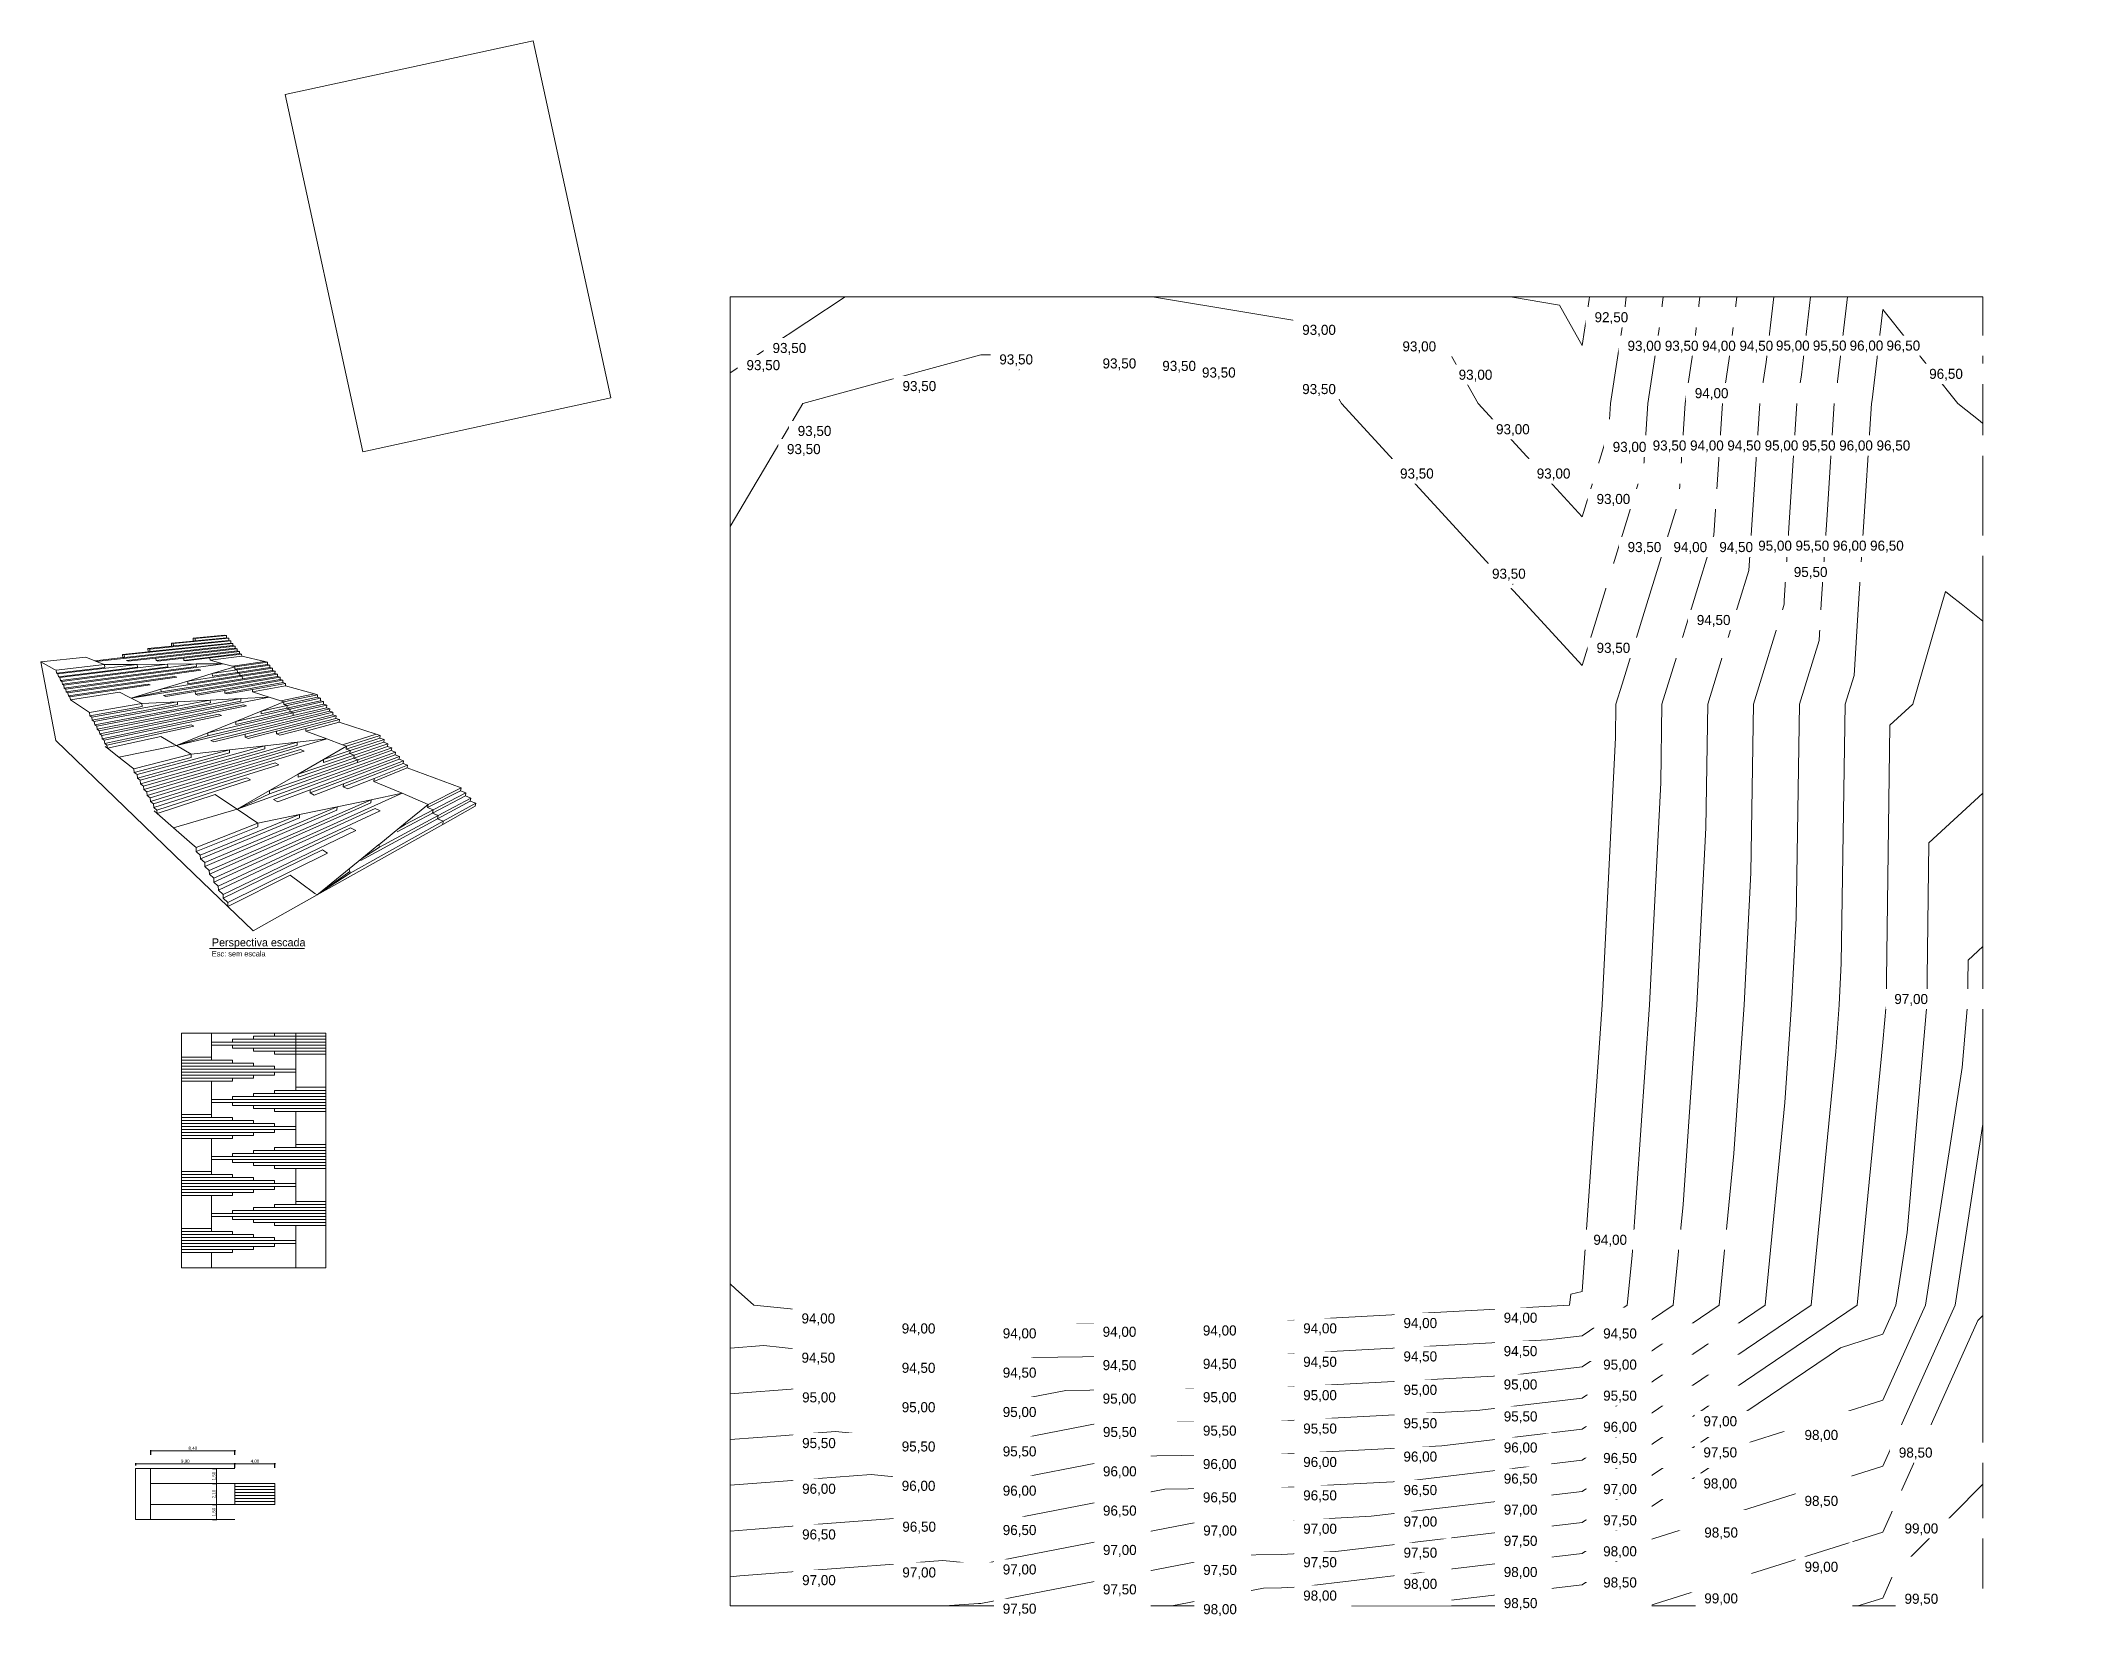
# Model space of a CAD drawing. Header units: millimetres. Extents: x 3006 to 6000, y 1661 to 3774.
# Drawn here: x 4776.8 to 4980, y 1831.4 to 1989 of the extents above; entities that cross this region are included whole.
import ezdxf

# ---------------------------------------------------------------- set-up
doc = ezdxf.new("R2010")
doc.units = ezdxf.units.MM
doc.header["$LTSCALE"] = 10
for name, color, linetype, lineweight in [('.10 ultra fina', 240, 'Continuous', 5), ('.20', 130, 'Continuous', 20), ('COTAS', 230, 'Continuous', 15)]:
    doc.layers.add(name, color=color, linetype=linetype, lineweight=lineweight)
doc.layers.add('Escrita', color=34, linetype='Continuous')
doc.layers.add('Verde', color=7, linetype='Continuous', true_color=0x136734)
doc.styles.add('Texto Wilian', font='himalaya.ttf')
doc.dimstyles.new('Cota 1-200 Exter WMJ', dxfattribs={"dimtxt": 0.32, "dimasz": 0.13, "dimexe": 0.05, "dimexo": 0.3, "dimgap": 0.03, "dimtad": 1, "dimzin": 1, "dimtxsty": 'Texto Wilian', "dimblk": 'BOXFILLED', "dimcen": 0, "dimclrd": 230, "dimclre": 230, "dimclrt": 104, "dimazin": 0, "dimtfac": 1, "dimtix": 1, "dimtmove": 0, "dimatfit": 3, "dimfxl": 0.4, "dimfxlon": 1, "dimlwd": 20, "dimarcsym": 2})

msp = doc.modelspace()

# ---------------------------------------------------------------- texts
at = {"layer": 'Escrita', "attachment_point": 1, "style": 'Texto Wilian'}
for s, insert, char_height, width in [('{\\C50;Esc: sem escala}', (4793.882, 1898.105), 0.53333, 8.38128), ('{\\C50;Perspectiva escada}', (4793.888, 1899.377), 0.8, 19.84348)]:
    msp.add_mtext(s, dxfattribs=dict(at, insert=insert, char_height=char_height, width=width))

# ---------------------------------------------------------------- blocks, each defined once
blk = doc.blocks.new('ewewewew')
at = {"layer": '.10 ultra fina'}
for p, q in [((3809.02, 1482.69), (3797.56, 1475.13)), ((3822.56, 1482.69), (3797.56, 1482.69)), ((3797.56, 1482.69), (3797.56, 1472.05)), ((3882.56, 1482.69), (3822.56, 1482.69)), ((3868.92, 1477.85), (3839.7, 1482.69)), ((3880.29, 1481.88), (3875.42, 1482.69)), ((3912.56, 1482.69), (3882.56, 1482.69)), ((3922.56, 1482.69), (3912.56, 1482.69)), ((3922.56, 1472.05), (3922.56, 1482.69)), ((3822.56, 1476.92), (3804.82, 1472.05)), ((3838.81, 1476.92), (3822.56, 1476.92)), ((3857.56, 1473.82), (3838.81, 1476.92)), ((3797.56, 1472.05), (3797.56, 1442.05)), ((3922.56, 1472.05), (3922.56, 1452.05)), ((3918.81, 1453.3), (3918.45, 1452.05)), ((3920.39, 1452.05), (3922.56, 1450.33)), ((3922.56, 1442.05), (3922.56, 1452.05)), ((3797.56, 1442.05), (3797.56, 1412.05)), ((3922.56, 1412.05), (3922.56, 1442.05)), ((3922.56, 1433.17), (3917.17, 1428.22)), ((3922.56, 1417.86), (3921.08, 1416.5)), ((3797.56, 1412.05), (3797.56, 1382.05)), ((3922.56, 1382.05), (3922.56, 1412.05)), ((3797.56, 1382.05), (3797.56, 1352.05)), ((3922.56, 1352.05), (3922.56, 1382.05)), ((3922.56, 1381.03), (3922.05, 1380.52)), ((3800.92, 1378.02), (3797.56, 1377.76)), ((3804.56, 1377.65), (3800.92, 1378.02)), ((3804.49, 1373.73), (3797.56, 1373.2)), ((3808.06, 1369.45), (3804.56, 1369.18)), ((3811.63, 1365.16), (3804.56, 1364.62)), ((3922.56, 1364.18), (3913.58, 1355.1)), ((3815.2, 1360.87), (3804.56, 1360.06)), ((3818.77, 1356.59), (3804.56, 1355.5)), ((3850.78, 1353.82), (3841.61, 1352.05)), ((3797.56, 1352.05), (3804.56, 1352.05)), ((3804.56, 1352.05), (3822.56, 1352.05)), ((3822.35, 1352.3), (3818.99, 1352.05)), ((3822.56, 1352.05), (3852.56, 1352.05)), ((3852.56, 1352.05), (3882.56, 1352.05)), ((3882.56, 1352.05), (3912.56, 1352.05)), ((3922.56, 1352.05), (3912.56, 1352.05))]:
    blk.add_line(p, q, dxfattribs=at)
at = {"layer": '.10 ultra fina', "flags": 128}
for points in [[(3883.3, 1482.69), (3883.27, 1482.43), (3882.56, 1477.85), (3880.29, 1481.88)], [(3886.97, 1482.69), (3886.8, 1481.18), (3885.39, 1472.05)], [(3890.65, 1482.69), (3890.32, 1479.93), (3889.11, 1472.05)], [(3894.32, 1482.69), (3893.85, 1478.68), (3892.83, 1472.05)], [(3898, 1482.69), (3897.38, 1477.43), (3896.56, 1472.05)], [(3901.68, 1482.69), (3900.91, 1476.18), (3900.28, 1472.05)], [(3905.35, 1482.69), (3904.44, 1474.92), (3904, 1472.05)], [(3909.03, 1482.69), (3907.97, 1473.67), (3907.72, 1472.05)], [(3912.56, 1481.43), (3911.5, 1472.42), (3911.44, 1472.05)], [(3922.56, 1470.07), (3922.27, 1470.3), (3920.06, 1472.05), (3912.56, 1481.43)], [(3885.39, 1472.05), (3885.22, 1469.39), (3882.56, 1460.76), (3878.91, 1464.74), (3872.2, 1472.05), (3868.92, 1477.85)], [(3876.92, 1452.05), (3874.1, 1455.12), (3858.56, 1472.05), (3857.56, 1473.82)], [(3804.82, 1472.05), (3800.56, 1464.85), (3800.26, 1464.34), (3797.56, 1459.77)], [(3889.11, 1472.05), (3888.71, 1465.89), (3884.45, 1452.05)], [(3892.83, 1472.05), (3892.21, 1462.39), (3889.02, 1452.05)], [(3896.56, 1472.05), (3895.71, 1458.9), (3893.6, 1452.05)], [(3900.28, 1472.05), (3899.2, 1455.4), (3898.17, 1452.05)], [(3904, 1472.05), (3902.73, 1452.39), (3902.71, 1452.05)], [(3907.72, 1472.05), (3907, 1460.93), (3906.43, 1452.05)], [(3911.44, 1472.05), (3911.28, 1469.48), (3910.15, 1452.05)], [(3920.39, 1452.05), (3919.36, 1452.86), (3918.81, 1453.3)], [(3884.45, 1452.05), (3882.56, 1445.91), (3876.92, 1452.05)], [(3889.02, 1452.05), (3886.56, 1444.05), (3885.94, 1442.05)], [(3893.6, 1452.05), (3891.97, 1446.75), (3890.52, 1442.05)], [(3898.17, 1452.05), (3897.37, 1449.45), (3895.09, 1442.05)], [(3902.71, 1452.05), (3902.7, 1451.91), (3899.66, 1442.05)], [(3906.43, 1452.05), (3906.2, 1448.41), (3904.24, 1442.05)], [(3910.15, 1452.05), (3909.69, 1444.91), (3908.81, 1442.05)], [(3918.45, 1452.05), (3917.85, 1449.99), (3915.56, 1442.05), (3913.26, 1439.94)], [(3890.52, 1442.05), (3890.4, 1434.21), (3889.28, 1412.05), (3887.54, 1387.03), (3887.06, 1382.05), (3882.56, 1379), (3879.11, 1378.59), (3852.56, 1377.18), (3827.76, 1376.85)], [(3895.09, 1442.05), (3894.9, 1429.7), (3894.01, 1412.05), (3892.63, 1392.11), (3891.64, 1382.05), (3882.56, 1375.9), (3875.59, 1375.07), (3852.56, 1373.85), (3831.05, 1373.56)], [(3899.66, 1442.05), (3899.41, 1425.2), (3898.74, 1412.05), (3897.71, 1397.2), (3896.23, 1382.05), (3882.56, 1372.79), (3872.07, 1371.55), (3852.56, 1370.51), (3834.34, 1370.27)], [(3904.24, 1442.05), (3903.91, 1420.69), (3903.47, 1412.05), (3902.8, 1402.28), (3900.82, 1382.05), (3882.56, 1369.68), (3868.55, 1368.03), (3852.56, 1367.18), (3837.63, 1366.98)], [(3908.81, 1442.05), (3908.42, 1416.19), (3908.21, 1412.05), (3907.88, 1407.37), (3905.4, 1382.05), (3882.56, 1366.58), (3865.02, 1364.51), (3852.56, 1363.85), (3840.92, 1363.69)], [(3885.94, 1442.05), (3885.89, 1438.71), (3884.55, 1412.05), (3882.56, 1383.41), (3881.45, 1383.16)], [(3913.26, 1439.94), (3912.89, 1412.05), (3912.56, 1408.3), (3909.99, 1382.05), (3882.56, 1363.47), (3861.5, 1360.99), (3852.56, 1360.51), (3844.2, 1360.4)], [(3917.17, 1428.22), (3916.95, 1412.05), (3914.98, 1389.3), (3913.86, 1382.05), (3912.56, 1379.15), (3908.33, 1377.81)], [(3921.08, 1416.5), (3921.02, 1412.05), (3920.47, 1405.78), (3916.82, 1382.05), (3912.56, 1372.57), (3898.71, 1368.2)], [(3922.56, 1400.12), (3919.78, 1382.05), (3912.56, 1365.99), (3889.1, 1358.58)], [(3804.56, 1381.58), (3799.9, 1382.05), (3798.1, 1383.7), (3797.56, 1384.19)], [(3881.45, 1383.16), (3881.31, 1382.05), (3852.56, 1380.51), (3824.47, 1380.14)], [(3824.47, 1380.14), (3822.56, 1379.77), (3818.54, 1380.17), (3804.56, 1381.58)], [(3922.05, 1380.52), (3912.56, 1359.41), (3889.23, 1352.05)], [(3908.33, 1377.81), (3882.56, 1360.37), (3857.98, 1357.47), (3852.56, 1357.18), (3847.49, 1357.11)], [(3827.76, 1376.85), (3822.56, 1375.84), (3811.62, 1376.94), (3804.56, 1377.65)], [(3831.05, 1373.56), (3822.56, 1371.91), (3804.7, 1373.71), (3804.56, 1373.72)], [(3834.34, 1370.27), (3822.56, 1367.99), (3808.06, 1369.45)], [(3804.56, 1369.18), (3803.08, 1369.06), (3797.56, 1368.64)], [(3898.71, 1368.2), (3882.56, 1357.26), (3854.46, 1353.95), (3852.56, 1353.85), (3850.78, 1353.82)], [(3837.63, 1366.98), (3822.56, 1364.06), (3811.63, 1365.16)], [(3804.56, 1364.62), (3801.56, 1364.39), (3797.56, 1364.08)], [(3840.92, 1363.69), (3822.56, 1360.13), (3815.2, 1360.87)], [(3804.56, 1360.06), (3800.05, 1359.71), (3797.56, 1359.52)], [(3844.2, 1360.4), (3822.56, 1356.21), (3818.77, 1356.59)], [(3889.1, 1358.58), (3882.56, 1354.16), (3864.67, 1352.05)], [(3804.56, 1355.5), (3798.53, 1355.04), (3797.56, 1354.96)], [(3847.49, 1357.11), (3822.56, 1352.28), (3822.35, 1352.3)], [(3913.58, 1355.1), (3912.56, 1352.83), (3910.06, 1352.05)]]:
    blk.add_lwpolyline(points, dxfattribs=at)
at = {"layer": 'Escrita'}
blk.add_line((3804.56, 1373.72), (3804.49, 1373.73), dxfattribs=at)
at = {"layer": 'Escrita', "char_height": 1.004, "width": 14.6415, "attachment_point": 1, "style": 'Texto Wilian', "bg_fill": 2}
for s, insert in [(' 92,50 ', (3883.43, 1481.17)), (' 93,00 ', (3854.26, 1479.91)), (' 93,50 ', (3801.41, 1478.1)), (' 93,50 ', (3814.38, 1474.3)), (' 94,00 ', (3893.43, 1473.59)), (' 93,50 ', (3803.92, 1469.82)), (' 93,00 ', (3873.6, 1469.99)), (' 93,50 ', (3863.6, 1466.03)), (' 93,00 ', (3883.63, 1463.03)), (' 93,50 ', (3873.6, 1455.14)), (' 95,50 ', (3903.31, 1455.74)), (' 93,50 ', (3883.63, 1448.17)), (' 97,00 ', (3913.34, 1413.12)), (' 94,00 ', (3883.31, 1389.09)), (' 94,00 ', (3804.3, 1381.24)), (' 94,50 ', (3804.3, 1377.32)), (' 95,00 ', (3804.36, 1373.36)), (' 95,50 ', (3804.36, 1368.8)), (' 96,00 ', (3804.36, 1364.24)), (' 96,50 ', (3804.36, 1359.68)), (' 97,00 ', (3804.36, 1355.12)), (' 99,00 ', (3904.38, 1356.45)), (' 99,50 ', (3914.36, 1353.26)), (' 97,50 ', (3824.38, 1352.27))]:
    blk.add_mtext(s, dxfattribs=dict(at, insert=insert))
for s, insert in [(' 93,00 ', (3864.26, 1478.26)), (' 93,00 ', (3886.72, 1478.32)), (' 93,50 ', (3798.81, 1476.39)), (' 93,50 ', (3824.34, 1476.56)), (' 93,50 ', (3802.85, 1468.01)), (' 93,00 ', (3885.24, 1468.23)), (' 93,50 ', (3886.73, 1458.23)), (' 94,50 ', (3893.63, 1450.95)), (' 94,00 ', (3814.3, 1380.24)), (' 94,50 ', (3814.3, 1376.31)), (' 95,00 ', (3814.3, 1372.38)), (' 95,50 ', (3814.3, 1368.46)), (' 96,00 ', (3814.3, 1364.53)), (' 96,50 ', (3814.36, 1360.45)), (' 97,00 ', (3814.36, 1355.89))]:
    blk.add_mtext(s, dxfattribs=dict(at, insert=insert))
for s, insert in [(' 93,50 ', (3890.44, 1478.32)), (' 93,50 ', (3834.34, 1476.56)), (' 93,00 ', (3877.66, 1465.57)), (' 94,00 ', (3891.3, 1458.23)), (' 93,50 ', (3873.2, 1455.57)), (' 94,00 ', (3824.38, 1379.75)), (' 94,50 ', (3824.38, 1375.83)), (' 95,00 ', (3824.38, 1371.9)), (' 95,50 ', (3824.38, 1367.97)), (' 96,00 ', (3824.38, 1364.05)), (' 96,50 ', (3824.38, 1360.12)), (' 97,00 ', (3824.38, 1356.19))]:
    blk.add_mtext(s, dxfattribs=dict(at, insert=insert))
for s, insert in [(' 94,00 ', (3894.16, 1478.32)), (' 93,50 ', (3844.26, 1475.65)), (' 93,50 ', (3889.23, 1468.37)), (' 93,50 ', (3864.02, 1465.57)), (' 94,50 ', (3895.88, 1458.23)), (' 94,00 ', (3834.35, 1379.91)), (' 94,50 ', (3834.35, 1376.58)), (' 95,00 ', (3834.35, 1373.24)), (' 95,50 ', (3834.38, 1369.91)), (' 96,00 ', (3834.38, 1365.98)), (' 96,50 ', (3834.38, 1362.06)), (' 97,00 ', (3834.38, 1358.13)), (' 97,50 ', (3834.38, 1354.2))]:
    blk.add_mtext(s, dxfattribs=dict(at, insert=insert))
for s, insert in [(' 94,50 ', (3897.89, 1478.32)), (' 93,50 ', (3854.26, 1474)), (' 94,00 ', (3892.96, 1468.37)), (' 95,00 ', (3899.76, 1458.37)), (' 94,00 ', (3844.35, 1380.04)), (' 94,50 ', (3844.35, 1376.71)), (' 95,00 ', (3844.35, 1373.38)), (' 95,50 ', (3844.35, 1370.04)), (' 96,00 ', (3844.35, 1366.71)), (' 96,50 ', (3844.35, 1363.38)), (' 97,00 ', (3844.38, 1360.07)), (' 97,50 ', (3844.38, 1356.14)), (' 98,00 ', (3844.38, 1352.22))]:
    blk.add_mtext(s, dxfattribs=dict(at, insert=insert))
for s, insert in [(' 95,00 ', (3901.53, 1478.34)), (' 93,50 ', (3840.3, 1476.31)), (' 93,00 ', (3869.87, 1475.43)), (' 94,50 ', (3896.68, 1468.37)), (' 95,50 ', (3903.48, 1458.37)), (' 94,00 ', (3854.36, 1380.25)), (' 94,50 ', (3854.36, 1376.91)), (' 95,00 ', (3854.36, 1373.58)), (' 95,50 ', (3854.36, 1370.25)), (' 96,00 ', (3854.36, 1366.91)), (' 96,50 ', (3854.36, 1363.58)), (' 97,00 ', (3854.36, 1360.25)), (' 97,50 ', (3854.36, 1356.91)), (' 98,00 ', (3854.36, 1353.58))]:
    blk.add_mtext(s, dxfattribs=dict(at, insert=insert))
for s, insert in [(' 93,50 ', (3824.04, 1476.96)), (' 95,50 ', (3905.21, 1478.34)), (' 95,00 ', (3900.4, 1468.37)), (' 96,00 ', (3907.2, 1458.37)), (' 94,00 ', (3864.36, 1380.78)), (' 94,50 ', (3864.36, 1377.45)), (' 95,00 ', (3864.36, 1374.11)), (' 95,50 ', (3864.36, 1370.78)), (' 96,00 ', (3864.36, 1367.45)), (' 96,50 ', (3864.36, 1364.11)), (' 97,00 ', (3864.37, 1360.97)), (' 97,50 ', (3864.37, 1357.86)), (' 98,00 ', (3864.37, 1354.75))]:
    blk.add_mtext(s, dxfattribs=dict(at, insert=insert))
for s, insert in [(' 96,00 ', (3908.88, 1478.34)), (' 95,50 ', (3904.12, 1468.37)), (' 96,50 ', (3910.92, 1458.37)), (' 94,00 ', (3874.36, 1381.31)), (' 94,50 ', (3874.36, 1377.98)), (' 95,00 ', (3874.36, 1374.65)), (' 95,50 ', (3874.37, 1371.46)), (' 96,00 ', (3874.37, 1368.36)), (' 96,50 ', (3874.37, 1365.25)), (' 97,00 ', (3874.37, 1362.15)), (' 97,50 ', (3874.37, 1359.04)), (' 98,00 ', (3874.37, 1355.93)), (' 98,50 ', (3874.37, 1352.83))]:
    blk.add_mtext(s, dxfattribs=dict(at, insert=insert))
for s, insert in [(' 96,50 ', (3916.82, 1475.52)), (' 96,00 ', (3907.84, 1468.37)), (' 94,50 ', (3884.29, 1379.74)), (' 95,00 ', (3884.29, 1376.63)), (' 95,50 ', (3884.29, 1373.53)), (' 96,00 ', (3884.29, 1370.42)), (' 96,50 ', (3884.29, 1367.31)), (' 97,00 ', (3884.29, 1364.21)), (' 97,50 ', (3884.29, 1361.1)), (' 98,00 ', (3884.29, 1358)), (' 98,50 ', (3884.29, 1354.89))]:
    blk.add_mtext(s, dxfattribs=dict(at, insert=insert))
for s, insert in [(' 96,50 ', (3912.56, 1478.34)), (' 96,50 ', (3911.57, 1468.37)), (' 97,00 ', (3894.29, 1370.98)), (' 97,50 ', (3894.29, 1367.87)), (' 98,00 ', (3894.29, 1364.77)), (' 98,50 ', (3894.38, 1359.87)), (' 99,00 ', (3894.38, 1353.3))]:
    blk.add_mtext(s, dxfattribs=dict(at, insert=insert))
for s, insert in [(' 98,00 ', (3904.38, 1369.61)), (' 98,50 ', (3904.38, 1363.03))]:
    blk.add_mtext(s, dxfattribs=dict(at, insert=insert))
for s, insert in [(' 98,50 ', (3913.79, 1367.85)), (' 99,00 ', (3914.36, 1360.28))]:
    blk.add_mtext(s, dxfattribs=dict(at, insert=insert))
blk = doc.blocks.new('_BoxFilled')
at = {"color": 0, "linetype": 'ByBlock', "lineweight": -2}
blk.add_line((-0.5, 0), (-1, 0), dxfattribs=at)
at = {"color": 0, "linetype": 'ByBlock'}
blk.add_solid([(-0.5, 0.5), (0.5, 0.5), (-0.5, -0.5), (0.5, -0.5)], dxfattribs=at)
blk = doc.blocks.new('*D812')
at = {"layer": 'COTAS', "color": 230, "lineweight": -2, "ltscale": 10, "transparency": 16777216}
for p, q in [((4793.94, 1844.96), (4794.39, 1844.96)), ((4793.94, 1842.86), (4794.39, 1842.86))]:
    blk.add_line(p, q, dxfattribs=at)
at = {"layer": 'COTAS', "color": 230, "linetype": 'Continuous', "lineweight": 20, "ltscale": 10, "transparency": 16777216}
blk.add_line((4794.34, 1842.99), (4794.34, 1844.83), dxfattribs=at)
at = {"layer": 'Defpoints', "color": 0, "ltscale": 10, "transparency": 16777216}
for p in [(4787.78, 1844.96), (4794.34, 1844.96), (4787.78, 1842.86)]:
    blk.add_point(p, dxfattribs=at)
at = {"layer": 'COTAS', "color": 230, "lineweight": 20, "ltscale": 10, "transparency": 16777216, "xscale": 0.13, "yscale": 0.13, "zscale": 0.13}
for p, rotation in [((4794.34, 1844.96), 90), ((4794.34, 1842.86), 270)]:
    blk.add_blockref('_BoxFilled', p, dxfattribs=dict(at, rotation=rotation))
at = {"layer": 'COTAS', "color": 104, "ltscale": 10, "transparency": 16777216, "insert": (4794.11, 1843.91), "char_height": 0.32, "attachment_point": 5, "rotation": 90, "style": 'Texto Wilian'}
blk.add_mtext('2,10', dxfattribs=at)
blk = doc.blocks.new('*D813')
at = {"layer": 'COTAS', "color": 230, "lineweight": -2, "ltscale": 10, "transparency": 16777216}
for p, q in [((4793.94, 1846.46), (4794.39, 1846.46)), ((4793.94, 1844.96), (4794.39, 1844.96))]:
    blk.add_line(p, q, dxfattribs=at)
at = {"layer": 'COTAS', "color": 230, "linetype": 'Continuous', "lineweight": 20, "ltscale": 10, "transparency": 16777216}
blk.add_line((4794.34, 1845.09), (4794.34, 1846.33), dxfattribs=at)
at = {"layer": 'Defpoints', "color": 0, "ltscale": 10, "transparency": 16777216}
for p in [(4787.78, 1846.46), (4794.34, 1846.46), (4787.78, 1844.96)]:
    blk.add_point(p, dxfattribs=at)
at = {"layer": 'COTAS', "color": 230, "lineweight": 20, "ltscale": 10, "transparency": 16777216, "xscale": 0.13, "yscale": 0.13, "zscale": 0.13}
for p, rotation in [((4794.34, 1846.46), 90), ((4794.34, 1844.96), 270)]:
    blk.add_blockref('_BoxFilled', p, dxfattribs=dict(at, rotation=rotation))
at = {"layer": 'COTAS', "color": 104, "ltscale": 10, "transparency": 16777216, "insert": (4794.11, 1845.71), "char_height": 0.32, "attachment_point": 5, "rotation": 90, "style": 'Texto Wilian'}
blk.add_mtext('1,50', dxfattribs=at)
blk = doc.blocks.new('*D814')
at = {"layer": 'COTAS', "color": 230, "lineweight": -2, "ltscale": 10, "transparency": 16777216}
for p, q in [((4793.94, 1842.86), (4794.39, 1842.86)), ((4793.94, 1841.36), (4794.39, 1841.36))]:
    blk.add_line(p, q, dxfattribs=at)
at = {"layer": 'COTAS', "color": 230, "linetype": 'Continuous', "lineweight": 20, "ltscale": 10, "transparency": 16777216}
blk.add_line((4794.34, 1842.73), (4794.34, 1841.49), dxfattribs=at)
at = {"layer": 'Defpoints', "color": 0, "ltscale": 10, "transparency": 16777216}
for p in [(4787.78, 1842.86), (4787.78, 1841.36), (4794.34, 1841.36)]:
    blk.add_point(p, dxfattribs=at)
at = {"layer": 'COTAS', "color": 230, "lineweight": 20, "ltscale": 10, "transparency": 16777216, "xscale": 0.13, "yscale": 0.13, "zscale": 0.13}
for p, rotation in [((4794.34, 1842.86), 90), ((4794.34, 1841.36), 270)]:
    blk.add_blockref('_BoxFilled', p, dxfattribs=dict(at, rotation=rotation))
at = {"layer": 'COTAS', "color": 104, "ltscale": 10, "transparency": 16777216, "insert": (4794.11, 1842.11), "char_height": 0.32, "attachment_point": 5, "rotation": 90, "style": 'Texto Wilian'}
blk.add_mtext('1,50', dxfattribs=at)
blk = doc.blocks.new('*D815')
at = {"layer": 'COTAS', "color": 230, "lineweight": -2, "ltscale": 10, "transparency": 16777216}
for p, q in [((4786.28, 1846.76), (4786.28, 1846.98)), ((4796.18, 1846.76), (4796.18, 1846.98))]:
    blk.add_line(p, q, dxfattribs=at)
at = {"layer": 'COTAS', "color": 230, "linetype": 'Continuous', "lineweight": 20, "ltscale": 10, "transparency": 16777216}
blk.add_line((4796.05, 1846.93), (4786.41, 1846.93), dxfattribs=at)
at = {"layer": 'Defpoints', "color": 0, "ltscale": 10, "transparency": 16777216}
for p in [(4786.28, 1846.93), (4786.28, 1846.46), (4796.18, 1846.46)]:
    blk.add_point(p, dxfattribs=at)
at = {"layer": 'COTAS', "color": 230, "lineweight": 20, "ltscale": 10, "transparency": 16777216, "xscale": 0.13, "yscale": 0.13, "zscale": 0.13, "rotation": 180}
blk.add_blockref('_BoxFilled', (4786.28, 1846.93), dxfattribs=at)
at = {"layer": 'COTAS', "color": 230, "lineweight": 20, "ltscale": 10, "transparency": 16777216, "xscale": 0.13, "yscale": 0.13, "zscale": 0.13}
blk.add_blockref('_BoxFilled', (4796.18, 1846.93), dxfattribs=at)
at = {"layer": 'COTAS', "color": 104, "ltscale": 10, "transparency": 16777216, "insert": (4791.23, 1847.16), "char_height": 0.32, "attachment_point": 5, "style": 'Texto Wilian'}
blk.add_mtext('9,90', dxfattribs=at)
blk = doc.blocks.new('*D816')
at = {"layer": 'COTAS', "color": 230, "lineweight": -2, "ltscale": 10, "transparency": 16777216}
for p, q in [((4787.78, 1847.83), (4787.78, 1848.28)), ((4796.18, 1847.83), (4796.18, 1848.28))]:
    blk.add_line(p, q, dxfattribs=at)
at = {"layer": 'COTAS', "color": 230, "linetype": 'Continuous', "lineweight": 20, "ltscale": 10, "transparency": 16777216}
blk.add_line((4796.05, 1848.23), (4787.91, 1848.23), dxfattribs=at)
at = {"layer": 'Defpoints', "color": 0, "ltscale": 10, "transparency": 16777216}
for p in [(4787.78, 1848.23), (4787.78, 1844.96), (4796.18, 1844.96)]:
    blk.add_point(p, dxfattribs=at)
at = {"layer": 'COTAS', "color": 230, "lineweight": 20, "ltscale": 10, "transparency": 16777216, "xscale": 0.13, "yscale": 0.13, "zscale": 0.13, "rotation": 180}
blk.add_blockref('_BoxFilled', (4787.78, 1848.23), dxfattribs=at)
at = {"layer": 'COTAS', "color": 230, "lineweight": 20, "ltscale": 10, "transparency": 16777216, "xscale": 0.13, "yscale": 0.13, "zscale": 0.13}
blk.add_blockref('_BoxFilled', (4796.18, 1848.23), dxfattribs=at)
at = {"layer": 'COTAS', "color": 104, "ltscale": 10, "transparency": 16777216, "insert": (4791.98, 1848.46), "char_height": 0.32, "attachment_point": 5, "style": 'Texto Wilian'}
blk.add_mtext('8,40', dxfattribs=at)
blk = doc.blocks.new('*D817')
at = {"layer": 'COTAS', "color": 230, "lineweight": -2, "ltscale": 10, "transparency": 16777216}
for p, q in [((4796.18, 1846.53), (4796.18, 1846.98)), ((4800.18, 1846.53), (4800.18, 1846.98))]:
    blk.add_line(p, q, dxfattribs=at)
at = {"layer": 'COTAS', "color": 230, "linetype": 'Continuous', "lineweight": 20, "ltscale": 10, "transparency": 16777216}
blk.add_line((4796.31, 1846.93), (4800.05, 1846.93), dxfattribs=at)
at = {"layer": 'Defpoints', "color": 0, "ltscale": 10, "transparency": 16777216}
for p in [(4800.18, 1846.93), (4796.18, 1844.96), (4800.18, 1844.96)]:
    blk.add_point(p, dxfattribs=at)
at = {"layer": 'COTAS', "color": 230, "lineweight": 20, "ltscale": 10, "transparency": 16777216, "xscale": 0.13, "yscale": 0.13, "zscale": 0.13, "rotation": 180}
blk.add_blockref('_BoxFilled', (4796.18, 1846.93), dxfattribs=at)
at = {"layer": 'COTAS', "color": 230, "lineweight": 20, "ltscale": 10, "transparency": 16777216, "xscale": 0.13, "yscale": 0.13, "zscale": 0.13}
blk.add_blockref('_BoxFilled', (4800.18, 1846.93), dxfattribs=at)
at = {"layer": 'COTAS', "color": 104, "ltscale": 10, "transparency": 16777216, "insert": (4798.18, 1847.16), "char_height": 0.32, "attachment_point": 5, "style": 'Texto Wilian'}
blk.add_mtext('4,00', dxfattribs=at)

# ---------------------------------------------------------------- dimensions: what is measured, and where the dimension line sits
at = {"layer": 'COTAS', "ltscale": 10}
for base, p1, p2, picture, middle in [((4786.276, 1846.93), (4796.176, 1846.457), (4786.276, 1846.457), '*D815', (4791.226, 1847.159)), ((4787.776, 1848.226), (4796.176, 1844.957), (4787.776, 1844.957), '*D816', (4791.976, 1848.455)), ((4800.176, 1846.93), (4796.176, 1844.957), (4800.176, 1844.957), '*D817', (4798.176, 1847.159))]:
    dim = msp.add_linear_dim(base=base, p1=p1, p2=p2, dimstyle='Cota 1-200 Exter WMJ', dxfattribs=at)
    dim.commit()
    dim.dimension.update_dxf_attribs({"geometry": picture, "text_midpoint": middle})
for base, p1, p2, picture, middle in [((4794.342, 1846.457), (4787.776, 1844.957), (4787.776, 1846.457), '*D813', (4794.113, 1845.707)), ((4794.342, 1844.957), (4787.776, 1842.857), (4787.776, 1844.957), '*D812', (4794.113, 1843.907)), ((4794.342, 1841.357), (4787.776, 1842.857), (4787.776, 1841.357), '*D814', (4794.113, 1842.107))]:
    dim = msp.add_linear_dim(base=base, p1=p1, p2=p2, angle=90, dimstyle='Cota 1-200 Exter WMJ', dxfattribs=at)
    dim.commit()
    dim.dimension.update_dxf_attribs({"geometry": picture, "text_midpoint": middle})

# ---------------------------------------------------------------- linework, layer by layer
at = {"layer": '.20', "ltscale": 10}
for p, q in [((4796.199, 1928.551), (4782.344, 1927.024)), ((4785.124, 1927.664), (4795.984, 1928.813)), ((4785.153, 1927.411), (4795.988, 1928.594)), ((4787.5, 1928.302), (4789.868, 1928.54)), ((4787.677, 1928.252), (4795.771, 1929.074)), ((4787.7, 1928.008), (4795.775, 1928.854)), ((4789.846, 1928.839), (4792.033, 1929.05)), ((4789.868, 1928.54), (4789.846, 1928.839)), ((4790.032, 1928.795), (4789.846, 1928.839)), ((4789.868, 1928.54), (4790.049, 1928.559)), ((4790.032, 1928.795), (4795.559, 1929.332)), ((4790.049, 1928.559), (4790.032, 1928.795)), ((4790.049, 1928.559), (4795.564, 1929.113)), ((4795.147, 1929.625), (4792.018, 1929.336)), ((4792.033, 1929.05), (4792.018, 1929.336)), ((4792.018, 1929.336), (4792.21, 1929.296)), ((4792.033, 1929.05), (4792.222, 1929.068)), ((4792.21, 1929.296), (4795.35, 1929.588)), ((4792.222, 1929.068), (4792.21, 1929.296)), ((4792.222, 1929.068), (4795.355, 1929.37)), ((4795.35, 1929.588), (4795.147, 1929.625)), ((4795.355, 1929.37), (4795.35, 1929.588)), ((4795.355, 1929.37), (4795.559, 1929.332)), ((4795.564, 1929.113), (4795.559, 1929.332)), ((4795.564, 1929.113), (4795.771, 1929.074)), ((4795.775, 1928.854), (4795.771, 1929.074)), ((4795.775, 1928.854), (4795.984, 1928.813)), ((4795.988, 1928.594), (4795.984, 1928.813)), ((4795.988, 1928.594), (4796.199, 1928.551)), ((4796.202, 1928.331), (4796.199, 1928.551)), ((4781.307, 1927.449), (4776.807, 1926.983)), ((4778.193, 1926.213), (4776.807, 1926.983)), ((4778.305, 1919.111), (4776.807, 1926.983)), ((4783.153, 1926.694), (4778.331, 1926.136)), ((4783.19, 1926.421), (4778.382, 1925.849)), ((4778.523, 1925.769), (4786.421, 1926.719)), ((4778.574, 1925.481), (4786.448, 1926.456)), ((4789.472, 1926.742), (4778.717, 1925.397)), ((4789.492, 1926.488), (4778.767, 1925.109)), ((4778.913, 1925.022), (4792.327, 1926.764)), ((4778.963, 1924.732), (4792.34, 1926.518)), ((4795.005, 1926.784), (4779.111, 1924.642)), ((4781.307, 1927.449), (4782.19, 1927.088)), ((4782.19, 1927.088), (4784.994, 1927.394)), ((4782.19, 1927.088), (4782.344, 1927.024)), ((4783.153, 1926.694), (4782.344, 1927.024)), ((4786.421, 1926.719), (4783.153, 1926.694)), ((4783.19, 1926.421), (4783.153, 1926.694)), ((4784.956, 1927.72), (4787.529, 1927.99)), ((4784.994, 1927.394), (4784.956, 1927.72)), ((4785.124, 1927.664), (4784.956, 1927.72)), ((4784.994, 1927.394), (4785.153, 1927.411)), ((4785.153, 1927.411), (4785.124, 1927.664)), ((4796.202, 1928.331), (4785.351, 1927.099)), ((4785.351, 1927.099), (4785.523, 1927.038)), ((4785.523, 1927.038), (4788.29, 1927.355)), ((4789.472, 1926.742), (4786.421, 1926.719)), ((4786.448, 1926.456), (4786.421, 1926.719)), ((4787.677, 1928.252), (4787.5, 1928.302)), ((4787.529, 1927.99), (4787.5, 1928.302)), ((4787.529, 1927.99), (4787.7, 1928.008)), ((4787.7, 1928.008), (4787.677, 1928.252)), ((4788.29, 1927.355), (4796.415, 1928.286)), ((4788.312, 1927.109), (4788.29, 1927.355)), ((4788.312, 1927.109), (4796.419, 1928.066)), ((4788.312, 1927.109), (4788.499, 1927.05)), ((4791.075, 1927.357), (4788.499, 1927.05)), ((4792.327, 1926.764), (4789.472, 1926.742)), ((4789.492, 1926.488), (4789.472, 1926.742)), ((4796.634, 1928.019), (4791.075, 1927.357)), ((4791.09, 1927.119), (4791.075, 1927.357)), ((4796.637, 1927.798), (4791.09, 1927.119)), ((4791.09, 1927.119), (4791.289, 1927.061)), ((4791.289, 1927.061), (4793.693, 1927.359)), ((4795.005, 1926.784), (4792.327, 1926.764)), ((4792.34, 1926.518), (4792.327, 1926.764)), ((4793.693, 1927.359), (4796.854, 1927.75)), ((4793.702, 1927.128), (4793.693, 1927.359)), ((4793.702, 1927.128), (4796.856, 1927.529)), ((4793.702, 1927.128), (4795.005, 1926.784)), ((4796.174, 1926.476), (4793.926, 1925.797)), ((4795.005, 1926.784), (4795.933, 1926.54)), ((4795.933, 1926.54), (4799.182, 1926.996)), ((4795.933, 1926.54), (4796.174, 1926.476)), ((4796.174, 1926.476), (4799.431, 1926.939)), ((4796.178, 1926.23), (4796.174, 1926.476)), ((4796.178, 1926.23), (4799.429, 1926.704)), ((4796.415, 1928.286), (4796.202, 1928.331)), ((4796.419, 1928.066), (4796.415, 1928.286)), ((4796.419, 1928.066), (4796.634, 1928.019)), ((4796.421, 1926.165), (4799.681, 1926.645)), ((4796.424, 1925.918), (4799.677, 1926.41)), ((4796.637, 1927.798), (4796.634, 1928.019)), ((4796.854, 1927.75), (4796.637, 1927.798)), ((4796.856, 1927.529), (4796.854, 1927.75)), ((4799.182, 1926.996), (4796.856, 1927.529)), ((4799.431, 1926.939), (4799.182, 1926.996)), ((4799.429, 1926.704), (4799.431, 1926.939)), ((4799.429, 1926.704), (4799.681, 1926.645)), ((4799.677, 1926.41), (4799.681, 1926.645)), ((4799.677, 1926.41), (4799.932, 1926.348)), ((4778.193, 1926.213), (4778.331, 1926.136)), ((4778.382, 1925.849), (4778.331, 1926.136)), ((4778.382, 1925.849), (4778.523, 1925.769)), ((4778.574, 1925.481), (4778.523, 1925.769)), ((4778.717, 1925.397), (4778.574, 1925.481)), ((4778.767, 1925.109), (4778.717, 1925.397)), ((4778.767, 1925.109), (4778.913, 1925.022)), ((4778.963, 1924.732), (4778.913, 1925.022)), ((4779.111, 1924.642), (4778.963, 1924.732)), ((4779.161, 1924.352), (4779.111, 1924.642)), ((4792.568, 1926.208), (4779.161, 1924.352)), ((4779.311, 1924.258), (4779.161, 1924.352)), ((4792.786, 1926.141), (4779.311, 1924.258)), ((4790.164, 1925.517), (4779.361, 1923.967)), ((4779.514, 1923.869), (4790.374, 1925.443)), ((4779.564, 1923.578), (4787.542, 1924.763)), ((4787.742, 1924.68), (4779.719, 1923.476)), ((4800.441, 1925.747), (4785.841, 1923.354)), ((4787.542, 1924.763), (4787.742, 1924.68)), ((4788.791, 1924.246), (4796.922, 1925.532)), ((4791.474, 1925.057), (4788.791, 1924.246)), ((4788.814, 1923.971), (4796.924, 1925.285)), ((4800.436, 1925.51), (4789.057, 1923.602)), ((4790.164, 1925.517), (4790.374, 1925.443)), ((4791.474, 1925.057), (4796.67, 1925.85)), ((4793.926, 1925.797), (4791.474, 1925.057)), ((4791.49, 1924.792), (4791.474, 1925.057)), ((4791.49, 1924.792), (4796.673, 1925.603)), ((4792.218, 1924.004), (4800.699, 1925.442)), ((4792.233, 1923.738), (4800.694, 1925.205)), ((4792.568, 1926.208), (4792.786, 1926.141)), ((4793.926, 1925.797), (4796.421, 1926.165)), ((4793.935, 1925.542), (4793.926, 1925.797)), ((4793.935, 1925.542), (4796.424, 1925.918)), ((4800.96, 1925.134), (4795.184, 1924.121)), ((4800.954, 1924.897), (4795.191, 1923.864)), ((4796.178, 1926.23), (4796.421, 1926.165)), ((4796.424, 1925.918), (4796.421, 1926.165)), ((4796.424, 1925.918), (4796.67, 1925.85)), ((4796.67, 1925.85), (4799.932, 1926.348)), ((4796.673, 1925.603), (4796.67, 1925.85)), ((4796.673, 1925.603), (4799.928, 1926.113)), ((4796.673, 1925.603), (4796.922, 1925.532)), ((4796.922, 1925.532), (4800.185, 1926.049)), ((4796.922, 1925.532), (4796.924, 1925.285)), ((4796.924, 1925.285), (4800.181, 1925.813)), ((4797.953, 1924.231), (4801.223, 1924.824)), ((4797.953, 1923.982), (4801.216, 1924.587)), ((4799.928, 1926.113), (4799.932, 1926.348)), ((4799.928, 1926.113), (4800.185, 1926.049)), ((4800.181, 1925.813), (4800.185, 1926.049)), ((4800.181, 1925.813), (4800.441, 1925.747)), ((4800.436, 1925.51), (4800.441, 1925.747)), ((4800.699, 1925.442), (4800.436, 1925.51)), ((4800.694, 1925.205), (4800.699, 1925.442)), ((4800.694, 1925.205), (4800.96, 1925.134)), ((4800.954, 1924.897), (4800.96, 1925.134)), ((4801.223, 1924.824), (4800.954, 1924.897)), ((4801.216, 1924.587), (4801.223, 1924.824)), ((4804.115, 1923.782), (4801.216, 1924.587)), ((4779.361, 1923.967), (4779.311, 1924.258)), ((4779.361, 1923.967), (4779.514, 1923.869)), ((4779.564, 1923.578), (4779.514, 1923.869)), ((4779.719, 1923.476), (4779.564, 1923.578)), ((4779.768, 1923.185), (4779.719, 1923.476)), ((4779.768, 1923.185), (4784.671, 1923.938)), ((4779.768, 1923.185), (4780.585, 1922.637)), ((4781.476, 1922.039), (4780.585, 1922.637)), ((4786.907, 1922.822), (4781.664, 1921.913)), ((4786.938, 1922.524), (4781.713, 1921.597)), ((4781.904, 1921.466), (4790.447, 1923)), ((4781.953, 1921.15), (4790.467, 1922.713)), ((4793.723, 1923.164), (4782.147, 1921.014)), ((4793.734, 1922.888), (4782.195, 1920.697)), ((4782.394, 1920.556), (4796.764, 1923.317)), ((4782.441, 1920.239), (4796.767, 1923.05)), ((4799.594, 1923.459), (4782.643, 1920.092)), ((4797.045, 1922.685), (4782.69, 1919.774)), ((4797.324, 1922.584), (4782.895, 1919.622)), ((4784.671, 1923.938), (4785.638, 1923.456)), ((4785.638, 1923.456), (4785.841, 1923.354)), ((4788.791, 1924.246), (4785.841, 1923.354)), ((4785.841, 1923.354), (4788.814, 1923.971)), ((4786.907, 1922.822), (4785.841, 1923.354)), ((4790.447, 1923), (4786.907, 1922.822)), ((4786.938, 1922.524), (4786.907, 1922.822)), ((4788.814, 1923.971), (4788.791, 1924.246)), ((4789.057, 1923.602), (4789.279, 1923.505)), ((4789.279, 1923.505), (4792.218, 1924.004)), ((4793.723, 1923.164), (4790.447, 1923)), ((4790.467, 1922.713), (4790.447, 1923)), ((4792.233, 1923.738), (4792.218, 1924.004)), ((4792.233, 1923.738), (4792.471, 1923.646)), ((4795.184, 1924.121), (4792.471, 1923.646)), ((4796.764, 1923.317), (4793.723, 1923.164)), ((4793.734, 1922.888), (4793.723, 1923.164)), ((4795.191, 1923.864), (4795.184, 1924.121)), ((4795.191, 1923.864), (4795.443, 1923.776)), ((4795.443, 1923.776), (4797.953, 1924.231)), ((4799.594, 1923.459), (4796.764, 1923.317)), ((4796.767, 1923.05), (4796.764, 1923.317)), ((4797.045, 1922.685), (4797.324, 1922.584)), ((4797.953, 1923.982), (4797.953, 1924.231)), ((4797.953, 1923.982), (4799.594, 1923.459)), ((4798.787, 1921.776), (4801.372, 1922.353)), ((4801.078, 1922.987), (4798.789, 1922.053)), ((4798.789, 1922.053), (4801.38, 1922.62)), ((4799.594, 1923.459), (4800.772, 1923.084)), ((4800.772, 1923.084), (4804.115, 1923.782)), ((4800.772, 1923.084), (4801.078, 1922.987)), ((4801.07, 1922.72), (4804.414, 1923.442)), ((4801.07, 1922.72), (4801.078, 1922.987)), ((4801.07, 1922.72), (4801.38, 1922.62)), ((4801.078, 1922.987), (4804.429, 1923.695)), ((4801.372, 1922.353), (4804.715, 1923.098)), ((4801.372, 1922.353), (4801.38, 1922.62)), ((4801.372, 1922.353), (4801.685, 1922.248)), ((4801.38, 1922.62), (4804.73, 1923.352)), ((4801.676, 1921.981), (4805.019, 1922.751)), ((4801.685, 1922.248), (4805.035, 1923.005)), ((4801.984, 1921.606), (4805.326, 1922.4)), ((4801.994, 1921.873), (4805.343, 1922.655)), ((4804.429, 1923.695), (4804.115, 1923.782)), ((4804.414, 1923.442), (4804.429, 1923.695)), ((4804.414, 1923.442), (4804.73, 1923.352)), ((4804.715, 1923.098), (4804.73, 1923.352)), ((4804.715, 1923.098), (4805.035, 1923.005)), ((4805.019, 1922.751), (4805.035, 1923.005)), ((4805.019, 1922.751), (4805.343, 1922.655)), ((4805.326, 1922.4), (4805.343, 1922.655)), ((4805.326, 1922.4), (4805.654, 1922.301)), ((4781.476, 1922.039), (4781.664, 1921.913)), ((4781.713, 1921.597), (4781.664, 1921.913)), ((4781.713, 1921.597), (4781.904, 1921.466)), ((4781.953, 1921.15), (4781.904, 1921.466)), ((4782.147, 1921.014), (4781.953, 1921.15)), ((4782.195, 1920.697), (4782.147, 1921.014)), ((4782.195, 1920.697), (4782.394, 1920.556)), ((4782.441, 1920.239), (4782.394, 1920.556)), ((4794.559, 1921.737), (4782.942, 1919.304)), ((4783.151, 1919.147), (4794.832, 1921.623)), ((4783.197, 1918.827), (4791.819, 1920.691)), ((4792.082, 1920.563), (4783.41, 1918.664)), ((4805.654, 1922.301), (4790.356, 1918.614)), ((4791.819, 1920.691), (4792.082, 1920.563)), ((4793.47, 1919.884), (4801.994, 1921.873)), ((4796.265, 1921.024), (4793.47, 1919.884)), ((4793.483, 1919.584), (4801.984, 1921.606)), ((4805.636, 1922.046), (4793.787, 1919.137)), ((4794.559, 1921.737), (4794.832, 1921.623)), ((4796.265, 1921.024), (4801.685, 1922.248)), ((4798.789, 1922.053), (4796.265, 1921.024)), ((4796.27, 1920.736), (4796.265, 1921.024)), ((4796.27, 1920.736), (4801.676, 1921.981)), ((4797.193, 1919.761), (4805.969, 1921.944)), ((4797.195, 1919.471), (4805.95, 1921.689)), ((4798.787, 1921.776), (4798.789, 1922.053)), ((4806.266, 1921.327), (4800.339, 1919.778)), ((4806.286, 1921.583), (4800.345, 1920.058)), ((4800.667, 1919.645), (4803.262, 1920.333)), ((4801.676, 1921.981), (4801.685, 1922.248)), ((4801.676, 1921.981), (4801.994, 1921.873)), ((4801.994, 1921.873), (4801.984, 1921.606)), ((4803.249, 1920.063), (4806.586, 1920.962)), ((4803.249, 1920.063), (4803.262, 1920.333)), ((4803.262, 1920.333), (4806.607, 1921.219)), ((4805.636, 1922.046), (4805.654, 1922.301)), ((4805.969, 1921.944), (4805.636, 1922.046)), ((4805.95, 1921.689), (4805.969, 1921.944)), ((4805.95, 1921.689), (4806.286, 1921.583)), ((4806.266, 1921.327), (4806.286, 1921.583)), ((4806.607, 1921.219), (4806.266, 1921.327)), ((4806.586, 1920.962), (4806.607, 1921.219)), ((4810.285, 1919.763), (4806.586, 1920.962)), ((4792.098, 1905.819), (4778.305, 1919.111)), ((4782.643, 1920.092), (4782.441, 1920.239)), ((4782.69, 1919.774), (4782.643, 1920.092)), ((4782.895, 1919.622), (4782.69, 1919.774)), ((4782.942, 1919.304), (4782.895, 1919.622)), ((4782.942, 1919.304), (4783.151, 1919.147)), ((4783.197, 1918.827), (4783.151, 1919.147)), ((4783.41, 1918.664), (4783.197, 1918.827)), ((4783.456, 1918.345), (4783.243, 1918.51)), ((4783.456, 1918.345), (4783.41, 1918.664)), ((4783.456, 1918.345), (4788.783, 1919.533)), ((4783.456, 1918.345), (4784.585, 1917.467)), ((4784.585, 1917.467), (4790.356, 1918.614)), ((4799.164, 1918.585), (4786.731, 1915.158)), ((4799.161, 1918.283), (4786.771, 1914.808)), ((4787.053, 1914.579), (4802.392, 1918.944)), ((4787.092, 1914.229), (4802.38, 1918.654)), ((4805.368, 1919.276), (4787.38, 1913.991)), ((4788.783, 1919.533), (4790.082, 1918.775)), ((4790.082, 1918.775), (4790.356, 1918.614)), ((4793.47, 1919.884), (4790.356, 1918.614)), ((4790.356, 1918.614), (4793.483, 1919.584)), ((4791.81, 1917.765), (4790.356, 1918.614)), ((4793.483, 1919.584), (4793.47, 1919.884)), ((4793.787, 1919.137), (4794.084, 1918.987)), ((4794.084, 1918.987), (4797.193, 1919.761)), ((4799.164, 1918.585), (4795.65, 1918.193)), ((4797.195, 1919.471), (4797.193, 1919.761)), ((4797.195, 1919.471), (4797.509, 1919.329)), ((4800.345, 1920.058), (4797.509, 1919.329)), ((4799.161, 1918.283), (4799.164, 1918.585)), ((4802.392, 1918.944), (4799.164, 1918.585)), ((4800.339, 1919.778), (4800.345, 1920.058)), ((4800.339, 1919.778), (4800.667, 1919.645)), ((4802.38, 1918.654), (4802.392, 1918.944)), ((4805.368, 1919.276), (4802.392, 1918.944)), ((4803.249, 1920.063), (4805.368, 1919.276)), ((4807.304, 1918.557), (4805.035, 1917.244)), ((4805.368, 1919.276), (4806.903, 1918.706)), ((4806.903, 1918.706), (4810.285, 1919.763)), ((4806.903, 1918.706), (4807.304, 1918.557)), ((4807.278, 1918.267), (4810.655, 1919.357)), ((4807.278, 1918.267), (4807.304, 1918.557)), ((4807.278, 1918.267), (4807.684, 1918.114)), ((4807.304, 1918.557), (4810.688, 1919.632)), ((4807.657, 1917.823), (4811.029, 1918.947)), ((4807.684, 1918.114), (4811.063, 1919.222)), ((4808.04, 1917.374), (4811.407, 1918.533)), ((4808.069, 1917.665), (4811.443, 1918.808)), ((4808.458, 1917.211), (4811.826, 1918.39)), ((4810.688, 1919.632), (4810.285, 1919.763)), ((4810.655, 1919.357), (4810.688, 1919.632)), ((4810.655, 1919.357), (4811.063, 1919.222)), ((4811.029, 1918.947), (4811.063, 1919.222)), ((4811.029, 1918.947), (4811.443, 1918.808)), ((4811.407, 1918.533), (4811.443, 1918.808)), ((4811.407, 1918.533), (4811.826, 1918.39)), ((4811.789, 1918.114), (4811.826, 1918.39)), ((4785.835, 1916.497), (4784.585, 1917.467)), ((4785.835, 1916.497), (4786.101, 1916.291)), ((4791.81, 1917.765), (4786.101, 1916.291)), ((4786.143, 1915.942), (4786.101, 1916.291)), ((4791.83, 1917.438), (4786.143, 1915.942)), ((4786.414, 1915.728), (4795.65, 1918.193)), ((4786.454, 1915.38), (4795.657, 1917.879)), ((4802.729, 1918.214), (4787.418, 1913.64)), ((4803.096, 1918.059), (4787.711, 1913.394)), ((4800.206, 1916.882), (4787.748, 1913.043)), ((4788.048, 1912.789), (4800.57, 1916.706)), ((4795.65, 1918.193), (4791.81, 1917.765)), ((4791.83, 1917.438), (4791.81, 1917.765)), ((4795.657, 1917.879), (4795.65, 1918.193)), ((4812.214, 1917.966), (4796.413, 1912.256)), ((4799.641, 1913.797), (4808.428, 1916.919)), ((4799.647, 1914.127), (4808.458, 1917.211)), ((4812.176, 1917.69), (4800.038, 1913.238)), ((4800.206, 1916.882), (4800.57, 1916.706)), ((4802.486, 1915.462), (4808.04, 1917.374)), ((4802.5, 1915.777), (4808.069, 1917.665)), ((4805.035, 1917.244), (4802.5, 1915.777)), ((4802.729, 1918.214), (4803.096, 1918.059)), ((4803.677, 1913.897), (4812.567, 1917.261)), ((4803.695, 1914.213), (4812.607, 1917.538)), ((4805.014, 1916.942), (4807.657, 1917.823)), ((4805.014, 1916.942), (4805.035, 1917.244)), ((4805.035, 1917.244), (4807.684, 1918.114)), ((4812.963, 1916.827), (4806.994, 1914.496)), ((4813.004, 1917.104), (4807.021, 1914.801)), ((4807.657, 1917.823), (4807.684, 1918.114)), ((4807.657, 1917.823), (4808.069, 1917.665)), ((4808.04, 1917.374), (4808.069, 1917.665)), ((4808.04, 1917.374), (4808.458, 1917.211)), ((4808.428, 1916.919), (4811.789, 1918.114)), ((4808.458, 1917.211), (4808.428, 1916.919)), ((4810.029, 1915.045), (4813.363, 1916.389)), ((4810.064, 1915.338), (4813.405, 1916.666)), ((4811.789, 1918.114), (4812.214, 1917.966)), ((4812.176, 1917.69), (4812.214, 1917.966)), ((4812.607, 1917.538), (4812.176, 1917.69)), ((4812.567, 1917.261), (4812.607, 1917.538)), ((4812.567, 1917.261), (4813.004, 1917.104)), ((4812.963, 1916.827), (4813.004, 1917.104)), ((4813.405, 1916.666), (4812.963, 1916.827)), ((4813.363, 1916.389), (4813.405, 1916.666)), ((4818.757, 1914.394), (4813.363, 1916.389)), ((4786.143, 1915.942), (4786.414, 1915.728)), ((4786.454, 1915.38), (4786.414, 1915.728)), ((4786.731, 1915.158), (4786.454, 1915.38)), ((4786.771, 1914.808), (4786.731, 1915.158)), ((4786.771, 1914.808), (4787.053, 1914.579)), ((4787.092, 1914.229), (4787.053, 1914.579)), ((4787.38, 1913.991), (4787.092, 1914.229)), ((4788.084, 1912.437), (4797.385, 1915.393)), ((4797.743, 1915.192), (4788.39, 1912.174)), ((4797.385, 1915.393), (4797.743, 1915.192)), ((4802.5, 1915.777), (4799.647, 1914.127)), ((4800.448, 1913.002), (4803.695, 1914.213)), ((4802.486, 1915.462), (4802.5, 1915.777)), ((4803.677, 1913.897), (4803.695, 1914.213)), ((4807.021, 1914.801), (4804.105, 1913.678)), ((4806.994, 1914.496), (4807.021, 1914.801)), ((4806.994, 1914.496), (4807.434, 1914.293)), ((4807.434, 1914.293), (4810.064, 1915.338)), ((4810.029, 1915.045), (4810.064, 1915.338)), ((4810.029, 1915.045), (4812.854, 1913.852)), ((4815.469, 1912.747), (4818.757, 1914.394)), ((4818.757, 1914.394), (4818.695, 1914.095)), ((4787.418, 1913.64), (4787.38, 1913.991)), ((4787.711, 1913.394), (4787.418, 1913.64)), ((4787.748, 1913.043), (4787.711, 1913.394)), ((4787.748, 1913.043), (4788.048, 1912.789)), ((4788.084, 1912.437), (4788.048, 1912.789)), ((4788.39, 1912.174), (4788.084, 1912.437)), ((4788.425, 1911.822), (4788.39, 1912.174)), ((4788.425, 1911.822), (4794.211, 1913.718)), ((4790.06, 1910.393), (4796.413, 1912.256)), ((4806.378, 1912.513), (4793.167, 1906.935)), ((4806.35, 1912.183), (4793.187, 1906.55)), ((4793.612, 1906.165), (4809.768, 1913.214)), ((4793.631, 1905.779), (4809.73, 1912.898)), ((4812.854, 1913.852), (4794.065, 1905.38)), ((4810.184, 1912.349), (4794.082, 1904.995)), ((4794.211, 1913.718), (4796.026, 1912.513)), ((4796.026, 1912.513), (4796.413, 1912.256)), ((4799.647, 1914.127), (4796.413, 1912.256)), ((4796.413, 1912.256), (4799.641, 1913.797)), ((4798.485, 1910.881), (4796.413, 1912.256)), ((4799.641, 1913.797), (4799.647, 1914.127)), ((4800.038, 1913.238), (4800.448, 1913.002)), ((4806.378, 1912.513), (4802.636, 1911.739)), ((4803.677, 1913.897), (4804.105, 1913.678)), ((4806.35, 1912.183), (4806.378, 1912.513)), ((4809.768, 1913.214), (4806.378, 1912.513)), ((4809.73, 1912.898), (4809.768, 1913.214)), ((4812.854, 1913.852), (4809.768, 1913.214)), ((4810.184, 1912.349), (4810.685, 1912.111)), ((4812.854, 1913.852), (4815.469, 1912.747)), ((4815.965, 1912.194), (4813.166, 1910.744)), ((4815.469, 1912.747), (4813.213, 1910.907)), ((4815.412, 1912.431), (4818.695, 1914.095)), ((4815.469, 1912.747), (4815.412, 1912.431)), ((4815.412, 1912.431), (4815.965, 1912.194)), ((4815.906, 1911.878), (4819.174, 1913.593)), ((4815.965, 1912.194), (4815.906, 1911.878)), ((4815.965, 1912.194), (4819.239, 1913.891)), ((4816.407, 1911.317), (4819.66, 1913.083)), ((4816.468, 1911.634), (4819.726, 1913.382)), ((4816.915, 1910.748), (4820.152, 1912.567)), ((4816.978, 1911.065), (4820.22, 1912.867)), ((4819.239, 1913.891), (4818.695, 1914.095)), ((4819.239, 1913.891), (4819.174, 1913.593)), ((4819.726, 1913.382), (4819.174, 1913.593)), ((4819.726, 1913.382), (4819.66, 1913.083)), ((4820.22, 1912.867), (4819.66, 1913.083)), ((4820.22, 1912.867), (4820.152, 1912.567)), ((4788.425, 1911.822), (4788.12, 1912.088)), ((4788.425, 1911.822), (4790.06, 1910.393)), ((4791.903, 1908.783), (4790.06, 1910.393)), ((4798.485, 1910.881), (4792.3, 1908.437)), ((4798.483, 1910.521), (4792.323, 1908.052)), ((4792.729, 1907.693), (4802.636, 1911.739)), ((4792.752, 1907.308), (4802.62, 1911.395)), ((4810.685, 1912.111), (4794.526, 1904.581)), ((4807.725, 1910.416), (4794.542, 1904.196)), ((4794.996, 1903.767), (4808.232, 1910.141)), ((4798.483, 1910.521), (4798.485, 1910.881)), ((4802.636, 1911.739), (4798.485, 1910.881)), ((4802.62, 1911.395), (4802.636, 1911.739)), ((4816.915, 1910.748), (4804.386, 1903.708)), ((4816.978, 1911.065), (4807.667, 1905.892)), ((4807.725, 1910.416), (4808.232, 1910.141)), ((4816.407, 1911.317), (4808.747, 1907.158)), ((4813.213, 1910.907), (4810.527, 1908.717)), ((4816.468, 1911.634), (4810.615, 1908.493)), ((4815.906, 1911.878), (4812.364, 1910.02)), ((4813.126, 1910.837), (4812.466, 1910.298)), ((4812.466, 1910.298), (4813.166, 1910.744)), ((4813.166, 1910.744), (4813.126, 1910.837)), ((4815.906, 1911.878), (4816.468, 1911.634)), ((4816.468, 1911.634), (4816.407, 1911.317)), ((4816.407, 1911.317), (4816.978, 1911.065)), ((4816.978, 1911.065), (4816.915, 1910.748)), ((4791.903, 1908.783), (4792.3, 1908.437)), ((4792.323, 1908.052), (4792.3, 1908.437)), ((4795.01, 1903.382), (4804.925, 1908.215)), ((4804.925, 1908.215), (4805.435, 1907.895)), ((4810.544, 1908.73), (4808.854, 1907.352)), ((4808.854, 1907.352), (4810.615, 1908.493)), ((4810.615, 1908.493), (4810.544, 1908.73)), ((4792.323, 1908.052), (4792.729, 1907.693)), ((4792.752, 1907.308), (4792.729, 1907.693)), ((4793.167, 1906.935), (4792.752, 1907.308)), ((4793.187, 1906.55), (4793.167, 1906.935)), ((4793.187, 1906.55), (4793.612, 1906.165)), ((4793.631, 1905.779), (4793.612, 1906.165)), ((4805.435, 1907.895), (4795.475, 1902.939)), ((4807.592, 1906.323), (4804.513, 1903.812)), ((4808.854, 1907.352), (4807.592, 1906.323)), ((4807.641, 1906.042), (4807.592, 1906.323)), ((4795.486, 1902.553), (4792.098, 1905.819)), ((4794.065, 1905.38), (4793.631, 1905.779)), ((4794.082, 1904.995), (4794.065, 1905.38)), ((4794.526, 1904.581), (4794.082, 1904.995)), ((4794.542, 1904.196), (4794.526, 1904.581)), ((4794.542, 1904.196), (4794.996, 1903.767)), ((4801.708, 1905.686), (4795.486, 1902.553)), ((4802.739, 1904.925), (4801.708, 1905.686)), ((4802.739, 1904.925), (4804.167, 1903.869)), ((4804.732, 1903.956), (4807.641, 1906.042)), ((4804.732, 1903.956), (4807.667, 1905.892)), ((4807.667, 1905.892), (4807.641, 1906.042)), ((4795.01, 1903.382), (4794.996, 1903.767)), ((4795.475, 1902.939), (4795.01, 1903.382)), ((4795.486, 1902.553), (4795.475, 1902.939)), ((4795.486, 1902.553), (4798.008, 1900.124)), ((4798.008, 1900.124), (4804.386, 1903.708)), ((4804.167, 1903.869), (4804.387, 1903.729)), ((4804.167, 1903.869), (4804.386, 1903.708)), ((4804.387, 1903.729), (4804.386, 1903.708)), ((4804.387, 1903.729), (4804.513, 1903.812)), ((4804.513, 1903.812), (4804.732, 1903.956)), ((4790.847, 1889.907), (4793.847, 1889.907)), ((4790.847, 1887.507), (4790.847, 1889.907)), ((4802.247, 1889.907), (4793.847, 1889.907)), ((4793.847, 1889.907), (4793.847, 1887.507)), ((4800.147, 1889.607), (4800.147, 1889.907)), ((4802.247, 1889.907), (4802.247, 1886.307)), ((4805.247, 1889.907), (4802.247, 1889.907)), ((4805.247, 1889.907), (4805.247, 1886.007)), ((4805.247, 1889.907), (4805.247, 1889.607)), ((4795.947, 1889.007), (4793.847, 1889.007)), ((4793.847, 1888.707), (4793.847, 1889.007)), ((4805.247, 1888.707), (4793.847, 1888.707)), ((4795.947, 1889.307), (4795.947, 1889.007)), ((4798.047, 1889.307), (4795.947, 1889.307)), ((4805.247, 1889.007), (4795.947, 1889.007)), ((4795.947, 1888.407), (4795.947, 1888.707)), ((4805.247, 1888.407), (4795.947, 1888.407)), ((4800.147, 1889.607), (4798.047, 1889.607)), ((4798.047, 1889.307), (4798.047, 1889.607)), ((4805.247, 1889.307), (4798.047, 1889.307)), ((4798.047, 1888.107), (4798.047, 1888.407)), ((4805.247, 1888.107), (4798.047, 1888.107)), ((4805.247, 1889.607), (4800.147, 1889.607)), ((4800.147, 1887.807), (4800.147, 1888.107)), ((4802.247, 1887.807), (4800.147, 1887.807)), ((4805.247, 1887.807), (4802.247, 1887.807)), ((4805.247, 1889.607), (4805.247, 1889.307)), ((4805.247, 1889.307), (4805.247, 1889.007)), ((4805.247, 1889.007), (4805.247, 1888.707)), ((4805.247, 1888.707), (4805.247, 1888.407)), ((4805.247, 1888.407), (4805.247, 1888.107)), ((4805.247, 1888.107), (4805.247, 1887.807)), ((4790.847, 1887.507), (4793.847, 1887.507)), ((4790.847, 1885.107), (4790.847, 1887.507)), ((4790.847, 1887.207), (4793.847, 1887.207)), ((4790.847, 1886.907), (4793.847, 1886.907)), ((4790.847, 1886.607), (4793.847, 1886.607)), ((4790.847, 1886.307), (4793.847, 1886.307)), ((4790.847, 1886.007), (4793.847, 1886.007)), ((4793.847, 1887.207), (4793.847, 1887.507)), ((4795.947, 1887.207), (4793.847, 1887.207)), ((4795.947, 1886.907), (4793.847, 1886.907)), ((4798.047, 1886.607), (4793.847, 1886.607)), ((4800.147, 1886.307), (4793.847, 1886.307)), ((4800.147, 1886.007), (4793.847, 1886.007)), ((4795.947, 1886.907), (4795.947, 1887.207)), ((4798.047, 1886.907), (4795.947, 1886.907)), ((4798.047, 1886.607), (4798.047, 1886.907)), ((4800.147, 1886.607), (4798.047, 1886.607)), ((4800.147, 1886.307), (4800.147, 1886.607)), ((4802.247, 1886.307), (4800.147, 1886.307)), ((4802.247, 1886.007), (4800.147, 1886.007)), ((4800.147, 1885.707), (4800.147, 1886.007)), ((4802.247, 1886.307), (4802.247, 1886.007)), ((4802.247, 1884.507), (4802.247, 1886.007)), ((4805.247, 1884.507), (4805.247, 1886.007)), ((4790.847, 1885.707), (4793.847, 1885.707)), ((4790.847, 1885.407), (4793.847, 1885.407)), ((4790.847, 1885.107), (4793.847, 1885.107)), ((4790.847, 1881.807), (4790.847, 1885.107)), ((4798.047, 1885.707), (4793.847, 1885.707)), ((4795.947, 1885.407), (4793.847, 1885.407)), ((4795.947, 1885.107), (4793.847, 1885.107)), ((4793.847, 1883.607), (4793.847, 1885.107)), ((4798.047, 1885.407), (4795.947, 1885.407)), ((4795.947, 1885.107), (4795.947, 1885.407)), ((4800.147, 1885.707), (4798.047, 1885.707)), ((4798.047, 1885.407), (4798.047, 1885.707)), ((4800.147, 1883.907), (4798.047, 1883.907)), ((4798.047, 1883.607), (4798.047, 1883.907)), ((4802.247, 1884.207), (4800.147, 1884.207)), ((4800.147, 1883.907), (4800.147, 1884.207)), ((4805.247, 1883.907), (4800.147, 1883.907)), ((4802.247, 1884.507), (4805.247, 1884.507)), ((4802.247, 1884.507), (4802.247, 1884.207)), ((4805.247, 1884.207), (4802.247, 1884.207)), ((4805.247, 1884.507), (4805.247, 1884.207)), ((4805.247, 1884.207), (4805.247, 1883.907)), ((4805.247, 1883.907), (4805.247, 1883.607)), ((4790.847, 1881.807), (4793.847, 1881.807)), ((4790.847, 1879.407), (4790.847, 1881.807)), ((4793.847, 1883.307), (4793.847, 1883.607)), ((4795.947, 1883.307), (4793.847, 1883.307)), ((4793.847, 1883.007), (4793.847, 1883.307)), ((4805.247, 1883.007), (4793.847, 1883.007)), ((4793.847, 1883.007), (4793.847, 1881.807)), ((4793.847, 1881.507), (4793.847, 1881.807)), ((4795.947, 1883.607), (4795.947, 1883.307)), ((4798.047, 1883.607), (4795.947, 1883.607)), ((4805.247, 1883.307), (4795.947, 1883.307)), ((4795.947, 1882.707), (4795.947, 1883.007)), ((4805.247, 1882.707), (4795.947, 1882.707)), ((4805.247, 1883.607), (4798.047, 1883.607)), ((4798.047, 1882.407), (4798.047, 1882.707)), ((4805.247, 1882.407), (4798.047, 1882.407)), ((4800.147, 1882.107), (4800.147, 1882.407)), ((4802.247, 1882.107), (4800.147, 1882.107)), ((4802.247, 1882.107), (4802.247, 1880.607)), ((4805.247, 1882.107), (4802.247, 1882.107)), ((4805.247, 1883.607), (4805.247, 1883.307)), ((4805.247, 1883.307), (4805.247, 1883.007)), ((4805.247, 1883.007), (4805.247, 1882.707)), ((4805.247, 1882.707), (4805.247, 1882.407)), ((4805.247, 1882.407), (4805.247, 1882.107)), ((4805.247, 1882.107), (4805.247, 1880.307)), ((4790.847, 1881.507), (4793.847, 1881.507)), ((4790.847, 1881.207), (4793.847, 1881.207)), ((4790.847, 1880.907), (4793.847, 1880.907)), ((4790.847, 1880.607), (4793.847, 1880.607)), ((4790.847, 1880.307), (4793.847, 1880.307)), ((4790.847, 1880.007), (4793.847, 1880.007)), ((4790.847, 1879.707), (4793.847, 1879.707)), ((4795.947, 1881.507), (4793.847, 1881.507)), ((4795.947, 1881.207), (4793.847, 1881.207)), ((4798.047, 1880.907), (4793.847, 1880.907)), ((4800.147, 1880.607), (4793.847, 1880.607)), ((4800.147, 1880.307), (4793.847, 1880.307)), ((4798.047, 1880.007), (4793.847, 1880.007)), ((4795.947, 1879.707), (4793.847, 1879.707)), ((4795.947, 1881.207), (4795.947, 1881.507)), ((4798.047, 1881.207), (4795.947, 1881.207)), ((4798.047, 1879.707), (4795.947, 1879.707)), ((4795.947, 1879.407), (4795.947, 1879.707)), ((4798.047, 1880.907), (4798.047, 1881.207)), ((4800.147, 1880.907), (4798.047, 1880.907)), ((4800.147, 1880.007), (4798.047, 1880.007)), ((4798.047, 1879.707), (4798.047, 1880.007)), ((4800.147, 1880.607), (4800.147, 1880.907)), ((4802.247, 1880.607), (4800.147, 1880.607)), ((4802.247, 1880.307), (4800.147, 1880.307)), ((4800.147, 1880.007), (4800.147, 1880.307)), ((4802.247, 1880.607), (4802.247, 1880.307)), ((4802.247, 1878.807), (4802.247, 1880.307)), ((4805.247, 1878.807), (4805.247, 1880.307)), ((4790.847, 1879.407), (4793.847, 1879.407)), ((4790.847, 1876.107), (4790.847, 1879.407)), ((4793.847, 1878.807), (4793.847, 1879.407)), ((4795.947, 1879.407), (4793.847, 1879.407)), ((4793.847, 1877.907), (4793.847, 1878.807)), ((4793.847, 1877.607), (4793.847, 1877.907)), ((4795.947, 1877.607), (4793.847, 1877.607)), ((4793.847, 1877.307), (4793.847, 1877.607)), ((4795.947, 1877.907), (4795.947, 1877.607)), ((4798.047, 1877.907), (4795.947, 1877.907)), ((4805.247, 1877.607), (4795.947, 1877.607)), ((4800.147, 1878.207), (4798.047, 1878.207)), ((4798.047, 1877.907), (4798.047, 1878.207)), ((4805.247, 1877.907), (4798.047, 1877.907)), ((4802.247, 1878.507), (4800.147, 1878.507)), ((4800.147, 1878.207), (4800.147, 1878.507)), ((4805.247, 1878.207), (4800.147, 1878.207)), ((4805.247, 1878.807), (4802.247, 1878.807)), ((4802.247, 1878.807), (4802.247, 1878.507)), ((4805.247, 1878.507), (4802.247, 1878.507)), ((4805.247, 1878.807), (4805.247, 1878.507)), ((4805.247, 1878.507), (4805.247, 1878.207)), ((4805.247, 1878.207), (4805.247, 1877.907)), ((4805.247, 1877.907), (4805.247, 1877.607)), ((4805.247, 1877.607), (4805.247, 1877.307)), ((4790.847, 1876.107), (4793.847, 1876.107)), ((4790.847, 1873.707), (4790.847, 1876.107)), ((4790.847, 1875.807), (4793.847, 1875.807)), ((4805.247, 1877.307), (4793.847, 1877.307)), ((4793.847, 1877.307), (4793.847, 1876.107)), ((4793.847, 1875.807), (4793.847, 1876.107)), ((4795.947, 1875.807), (4793.847, 1875.807)), ((4795.947, 1877.007), (4795.947, 1877.307)), ((4805.247, 1877.007), (4795.947, 1877.007)), ((4795.947, 1875.507), (4795.947, 1875.807)), ((4798.047, 1876.707), (4798.047, 1877.007)), ((4805.247, 1876.707), (4798.047, 1876.707)), ((4800.147, 1876.407), (4800.147, 1876.707)), ((4802.247, 1876.407), (4800.147, 1876.407)), ((4802.247, 1876.407), (4802.247, 1874.907)), ((4805.247, 1876.407), (4802.247, 1876.407)), ((4805.247, 1877.307), (4805.247, 1877.007)), ((4805.247, 1877.007), (4805.247, 1876.707)), ((4805.247, 1876.707), (4805.247, 1876.407)), ((4805.247, 1876.407), (4805.247, 1874.607)), ((4790.847, 1875.507), (4793.847, 1875.507)), ((4790.847, 1875.207), (4793.847, 1875.207)), ((4790.847, 1874.907), (4793.847, 1874.907)), ((4790.847, 1874.607), (4793.847, 1874.607)), ((4790.847, 1874.307), (4793.847, 1874.307)), ((4790.847, 1874.007), (4793.847, 1874.007)), ((4790.847, 1873.707), (4793.847, 1873.707)), ((4790.847, 1870.407), (4790.847, 1873.707)), ((4795.947, 1875.507), (4793.847, 1875.507)), ((4798.047, 1875.207), (4793.847, 1875.207)), ((4800.147, 1874.907), (4793.847, 1874.907)), ((4800.147, 1874.607), (4793.847, 1874.607)), ((4798.047, 1874.307), (4793.847, 1874.307)), ((4795.947, 1874.007), (4793.847, 1874.007)), ((4795.947, 1873.707), (4793.847, 1873.707)), ((4793.847, 1873.107), (4793.847, 1873.707)), ((4798.047, 1875.507), (4795.947, 1875.507)), ((4798.047, 1874.007), (4795.947, 1874.007)), ((4795.947, 1873.707), (4795.947, 1874.007)), ((4798.047, 1875.207), (4798.047, 1875.507)), ((4800.147, 1875.207), (4798.047, 1875.207)), ((4800.147, 1874.307), (4798.047, 1874.307)), ((4798.047, 1874.007), (4798.047, 1874.307)), ((4800.147, 1874.907), (4800.147, 1875.207)), ((4802.247, 1874.907), (4800.147, 1874.907)), ((4802.247, 1874.607), (4800.147, 1874.607)), ((4800.147, 1874.307), (4800.147, 1874.607)), ((4802.247, 1874.907), (4802.247, 1874.607)), ((4802.247, 1873.107), (4802.247, 1874.607)), ((4805.247, 1873.107), (4805.247, 1874.607)), ((4793.847, 1872.207), (4793.847, 1873.107)), ((4793.847, 1871.907), (4793.847, 1872.207)), ((4795.947, 1871.907), (4793.847, 1871.907)), ((4793.847, 1871.607), (4793.847, 1871.907)), ((4805.247, 1871.607), (4793.847, 1871.607)), ((4793.847, 1870.407), (4793.847, 1871.607)), ((4795.947, 1872.207), (4795.947, 1871.907)), ((4798.047, 1872.207), (4795.947, 1872.207)), ((4805.247, 1871.907), (4795.947, 1871.907)), ((4795.947, 1871.307), (4795.947, 1871.607)), ((4800.147, 1872.507), (4798.047, 1872.507)), ((4798.047, 1872.207), (4798.047, 1872.507)), ((4805.247, 1872.207), (4798.047, 1872.207)), ((4802.247, 1872.807), (4800.147, 1872.807)), ((4800.147, 1872.507), (4800.147, 1872.807)), ((4805.247, 1872.507), (4800.147, 1872.507)), ((4802.247, 1873.107), (4805.247, 1873.107)), ((4802.247, 1873.107), (4802.247, 1872.807)), ((4805.247, 1872.807), (4802.247, 1872.807)), ((4805.247, 1873.107), (4805.247, 1872.807)), ((4805.247, 1872.807), (4805.247, 1872.507)), ((4805.247, 1872.507), (4805.247, 1872.207)), ((4805.247, 1872.207), (4805.247, 1871.907)), ((4805.247, 1871.907), (4805.247, 1871.607)), ((4805.247, 1871.607), (4805.247, 1871.307)), ((4790.847, 1870.407), (4793.847, 1870.407)), ((4790.847, 1868.007), (4790.847, 1870.407)), ((4790.847, 1870.107), (4793.847, 1870.107)), ((4790.847, 1869.807), (4793.847, 1869.807)), ((4790.847, 1869.507), (4793.847, 1869.507)), ((4793.847, 1870.107), (4793.847, 1870.407)), ((4795.947, 1870.107), (4793.847, 1870.107)), ((4795.947, 1869.807), (4793.847, 1869.807)), ((4798.047, 1869.507), (4793.847, 1869.507)), ((4805.247, 1871.307), (4795.947, 1871.307)), ((4795.947, 1870.107), (4795.947, 1869.807)), ((4798.047, 1869.807), (4795.947, 1869.807)), ((4798.047, 1871.007), (4798.047, 1871.307)), ((4805.247, 1871.007), (4798.047, 1871.007)), ((4798.047, 1869.807), (4798.047, 1869.507)), ((4800.147, 1869.507), (4798.047, 1869.507)), ((4800.147, 1870.707), (4800.147, 1871.007)), ((4802.247, 1870.707), (4800.147, 1870.707)), ((4800.147, 1869.507), (4800.147, 1869.207)), ((4802.247, 1870.707), (4802.247, 1869.207)), ((4805.247, 1870.707), (4802.247, 1870.707)), ((4805.247, 1871.307), (4805.247, 1871.007)), ((4805.247, 1871.007), (4805.247, 1870.707)), ((4805.247, 1870.707), (4805.247, 1866.507)), ((4790.847, 1869.207), (4793.847, 1869.207)), ((4790.847, 1868.907), (4793.847, 1868.907)), ((4790.847, 1868.607), (4793.847, 1868.607)), ((4790.847, 1868.307), (4793.847, 1868.307)), ((4790.847, 1868.007), (4793.847, 1868.007)), ((4790.847, 1866.507), (4790.847, 1868.007)), ((4800.147, 1869.207), (4793.847, 1869.207)), ((4800.147, 1868.907), (4793.847, 1868.907)), ((4798.047, 1868.607), (4793.847, 1868.607)), ((4795.947, 1868.307), (4793.847, 1868.307)), ((4793.847, 1866.507), (4793.847, 1868.007)), ((4795.947, 1868.007), (4793.847, 1868.007)), ((4798.047, 1868.307), (4795.947, 1868.307)), ((4795.947, 1868.007), (4795.947, 1868.307)), ((4800.147, 1868.607), (4798.047, 1868.607)), ((4798.047, 1868.307), (4798.047, 1868.607)), ((4802.247, 1869.207), (4800.147, 1869.207)), ((4802.247, 1868.907), (4800.147, 1868.907)), ((4800.147, 1868.607), (4800.147, 1868.907)), ((4802.247, 1869.207), (4802.247, 1868.907)), ((4802.247, 1866.507), (4802.247, 1868.907)), ((4790.847, 1866.507), (4793.847, 1866.507)), ((4802.247, 1866.507), (4793.847, 1866.507)), ((4802.247, 1866.507), (4805.247, 1866.507)), ((4786.276, 1846.457), (4786.276, 1841.357)), ((4796.176, 1846.457), (4786.276, 1846.457)), ((4787.776, 1841.357), (4787.776, 1846.457)), ((4796.176, 1844.957), (4787.776, 1844.957)), ((4796.176, 1844.957), (4800.176, 1844.957)), ((4796.176, 1842.857), (4796.176, 1844.957)), ((4796.176, 1844.657), (4800.176, 1844.657)), ((4796.176, 1844.357), (4800.176, 1844.357)), ((4796.176, 1844.057), (4800.176, 1844.057)), ((4796.176, 1843.757), (4800.176, 1843.757)), ((4796.176, 1843.457), (4800.176, 1843.457)), ((4796.176, 1843.157), (4800.176, 1843.157)), ((4800.176, 1842.857), (4800.176, 1844.957)), ((4796.176, 1841.357), (4786.276, 1841.357)), ((4796.176, 1842.857), (4787.776, 1842.857)), ((4796.176, 1842.857), (4800.176, 1842.857))]:
    msp.add_line(p, q, dxfattribs=at)
msp.add_lwpolyline([(4825.931, 1988.97), (4833.682, 1953.324), (4808.95, 1947.946), (4801.199, 1983.592)], close=True, dxfattribs=at)
at = {"layer": 'Verde', "color": 106, "lineweight": 9}
msp.add_line((4793.652, 1898.35), (4803.114, 1898.35), dxfattribs=at)

# ---------------------------------------------------------------- block references
msp.add_blockref('ewewewew', (1048.043, 480.704))

msp.set_redraw_order([(e.dxf.handle, doc.entitydb.next_handle()) for e in msp.query("TEXT MTEXT ATTDEF DIMENSION ARC_DIMENSION")])  # texts and dimensions are drawn at this point

doc.saveas('drawing.dxf')
